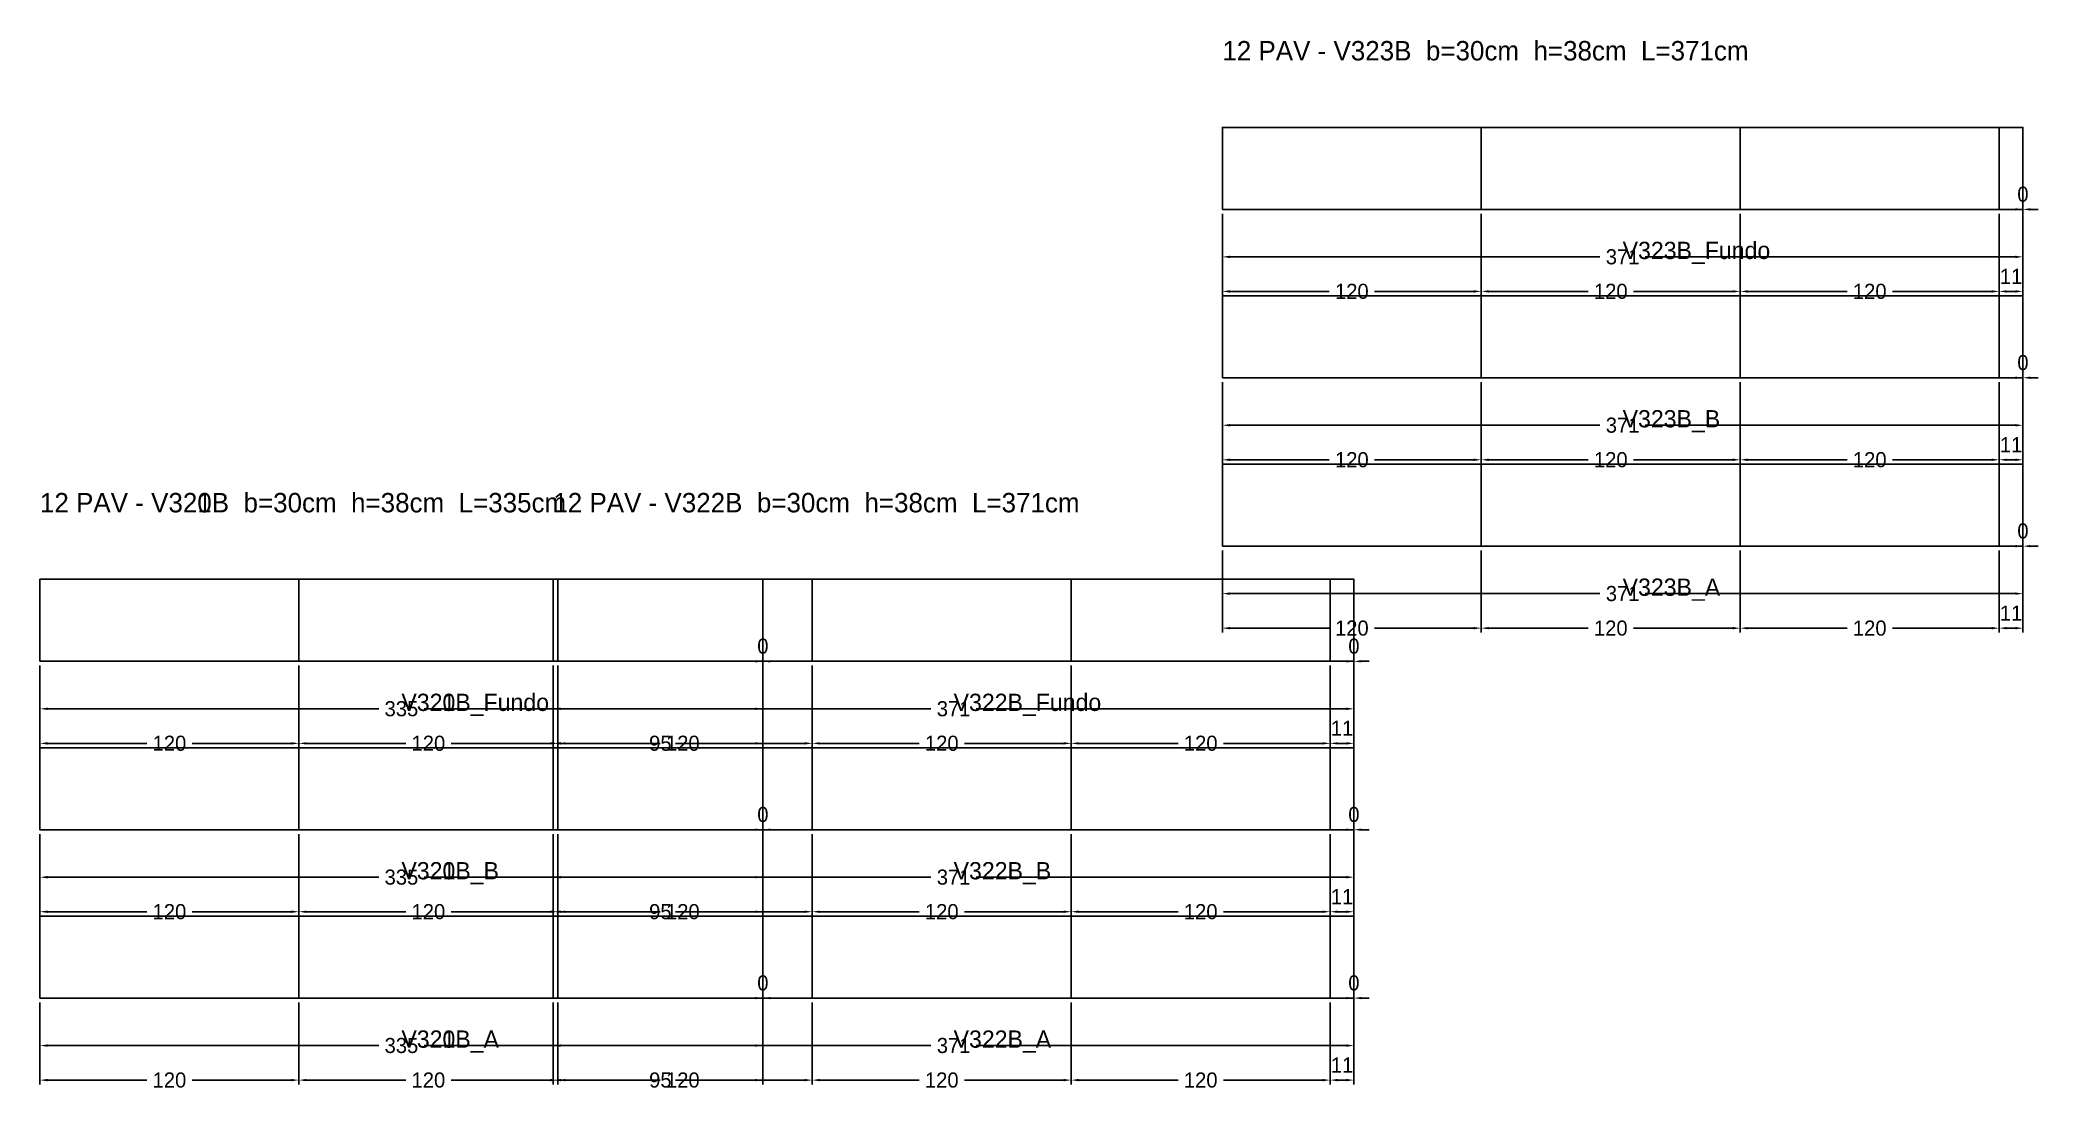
# Model space of a CAD drawing. Header units: metres. Extents: x 180 to 6304, y -11808 to -336.
# Drawn here: x 2466 to 3392, y -1563 to -1076 of the extents above; entities that cross this region are included whole.
import ezdxf

# ---------------------------------------------------------------- set-up
doc = ezdxf.new("R2010")
doc.units = ezdxf.units.M
doc.layers.add('COTA', color=3, linetype='Continuous')
doc.dimstyles.new('COTA_VIG', dxfattribs={"dimtxt": 7, "dimasz": 3.5, "dimexe": 2, "dimexo": 2, "dimgap": 1.5, "dimtad": 1, "dimdec": 1, "dimcen": 2.5, "dimclrd": 3, "dimclre": 3, "dimclrt": 3, "dimazin": 3, "dimtfac": 1, "dimtmove": 0, "dimatfit": 3})

msp = doc.modelspace()

# ---------------------------------------------------------------- texts
at = {"layer": 'NOMENCLATURA', "char_height": 9, "attachment_point": 1}
for s, insert in [('12 PAV - V323B  b=30cm  h=38cm  L=371cm', (3014.14, -1076.83)), ('12 PAV - V320B  b=30cm  h=38cm  L=335cm', (2466.21, -1286.19)), ('12 PAV - V321B  b=30cm  h=38cm  L=335cm', (2466.21, -1286.19)), ('12 PAV - V322B  b=30cm  h=38cm  L=371cm', (2704.11, -1286.19))]:
    msp.add_mtext(s, dxfattribs=dict(at, insert=insert))
at = {"layer": 'Texto Secao', "char_height": 8, "attachment_point": 1}
for s, insert in [('V323B_Fundo', (3199.64, -1169.83)), ('V323B_B', (3199.64, -1247.83)), ('V323B_A', (3199.64, -1325.83)), ('V320B_Fundo', (2633.71, -1379.19)), ('V321B_Fundo', (2633.71, -1379.19)), ('V322B_Fundo', (2889.61, -1379.19)), ('V320B_B', (2633.71, -1457.19)), ('V321B_B', (2633.71, -1457.19)), ('V322B_B', (2889.61, -1457.19)), ('V320B_A', (2633.71, -1535.19)), ('V321B_A', (2633.71, -1535.19)), ('V322B_A', (2889.61, -1535.19))]:
    msp.add_mtext(s, dxfattribs=dict(at, insert=insert))

# ---------------------------------------------------------------- blocks, each defined once
blk = doc.blocks.new('_CLOSEDFILLED')
at = {"color": 0, "linetype": 'BYBLOCK'}
blk.add_solid([(-1, 0.16), (0, 0), (-1, -0.16)], dxfattribs=at)
blk = doc.blocks.new('*D133')
at = {"color": 3}
for p, q in [((2466.21, -1522.19), (2466.21, -1544.19)), ((2801.21, -1522.19), (2801.21, -1544.19)), ((2469.71, -1542.19), (2623.21, -1542.19)), ((2644.21, -1542.19), (2797.71, -1542.19))]:
    blk.add_line(p, q, dxfattribs=at)
at = {"layer": 'Defpoints'}
for p in [(2466.21, -1520.19), (2801.21, -1520.19), (2466.21, -1542.19)]:
    blk.add_point(p, dxfattribs=at)
at = {"layer": 'COTA', "color": 3, "xscale": 3.5, "yscale": 3.5, "rotation": 180}
blk.add_blockref('_CLOSEDFILLED', (2466.21, -1542.19), dxfattribs=at)
at = {"layer": 'COTA', "color": 3, "xscale": 3.5, "yscale": 3.5}
blk.add_blockref('_CLOSEDFILLED', (2801.21, -1542.19), dxfattribs=at)
at = {"layer": 'COTA', "color": 3, "insert": (2633.71, -1542.19), "char_height": 7, "attachment_point": 5}
blk.add_mtext('335', dxfattribs=at)
blk = doc.blocks.new('*D134')
at = {"color": 3}
for p, q in [((2466.21, -1522.19), (2466.21, -1560.19)), ((2586.21, -1522.19), (2586.21, -1560.19)), ((2469.71, -1558.19), (2515.71, -1558.19)), ((2536.71, -1558.19), (2582.71, -1558.19))]:
    blk.add_line(p, q, dxfattribs=at)
at = {"layer": 'Defpoints'}
for p in [(2466.21, -1520.19), (2586.21, -1520.19), (2466.21, -1558.19)]:
    blk.add_point(p, dxfattribs=at)
at = {"layer": 'COTA', "color": 3, "xscale": 3.5, "yscale": 3.5, "rotation": 180}
blk.add_blockref('_CLOSEDFILLED', (2466.21, -1558.19), dxfattribs=at)
at = {"layer": 'COTA', "color": 3, "xscale": 3.5, "yscale": 3.5}
blk.add_blockref('_CLOSEDFILLED', (2586.21, -1558.19), dxfattribs=at)
at = {"layer": 'COTA', "color": 3, "insert": (2526.21, -1558.19), "char_height": 7, "attachment_point": 5}
blk.add_mtext('120', dxfattribs=at)
blk = doc.blocks.new('*D135')
at = {"color": 3}
for p, q in [((2586.21, -1522.19), (2586.21, -1560.19)), ((2706.21, -1522.19), (2706.21, -1560.19)), ((2589.71, -1558.19), (2635.71, -1558.19)), ((2656.71, -1558.19), (2702.71, -1558.19))]:
    blk.add_line(p, q, dxfattribs=at)
at = {"layer": 'Defpoints'}
for p in [(2586.21, -1520.19), (2706.21, -1520.19), (2586.21, -1558.19)]:
    blk.add_point(p, dxfattribs=at)
at = {"layer": 'COTA', "color": 3, "xscale": 3.5, "yscale": 3.5, "rotation": 180}
blk.add_blockref('_CLOSEDFILLED', (2586.21, -1558.19), dxfattribs=at)
at = {"layer": 'COTA', "color": 3, "xscale": 3.5, "yscale": 3.5}
blk.add_blockref('_CLOSEDFILLED', (2706.21, -1558.19), dxfattribs=at)
at = {"layer": 'COTA', "color": 3, "insert": (2646.21, -1558.19), "char_height": 7, "attachment_point": 5}
blk.add_mtext('120', dxfattribs=at)
blk = doc.blocks.new('*D136')
at = {"color": 3}
for p, q in [((2706.21, -1522.19), (2706.21, -1560.19)), ((2801.21, -1522.19), (2801.21, -1560.19)), ((2709.71, -1558.19), (2746.71, -1558.19)), ((2760.71, -1558.19), (2797.71, -1558.19))]:
    blk.add_line(p, q, dxfattribs=at)
at = {"layer": 'Defpoints'}
for p in [(2706.21, -1520.19), (2801.21, -1520.19), (2706.21, -1558.19)]:
    blk.add_point(p, dxfattribs=at)
at = {"layer": 'COTA', "color": 3, "xscale": 3.5, "yscale": 3.5, "rotation": 180}
blk.add_blockref('_CLOSEDFILLED', (2706.21, -1558.19), dxfattribs=at)
at = {"layer": 'COTA', "color": 3, "xscale": 3.5, "yscale": 3.5}
blk.add_blockref('_CLOSEDFILLED', (2801.21, -1558.19), dxfattribs=at)
at = {"layer": 'COTA', "color": 3, "insert": (2753.71, -1558.19), "char_height": 7, "attachment_point": 5}
blk.add_mtext('95', dxfattribs=at)
blk = doc.blocks.new('*D138')
at = {"color": 3}
for p, q in [((2466.21, -1444.19), (2466.21, -1466.19)), ((2801.21, -1444.19), (2801.21, -1466.19)), ((2469.71, -1464.19), (2623.21, -1464.19)), ((2644.21, -1464.19), (2797.71, -1464.19))]:
    blk.add_line(p, q, dxfattribs=at)
at = {"layer": 'Defpoints'}
for p in [(2466.21, -1442.19), (2801.21, -1442.19), (2466.21, -1464.19)]:
    blk.add_point(p, dxfattribs=at)
at = {"layer": 'COTA', "color": 3, "xscale": 3.5, "yscale": 3.5, "rotation": 180}
blk.add_blockref('_CLOSEDFILLED', (2466.21, -1464.19), dxfattribs=at)
at = {"layer": 'COTA', "color": 3, "xscale": 3.5, "yscale": 3.5}
blk.add_blockref('_CLOSEDFILLED', (2801.21, -1464.19), dxfattribs=at)
at = {"layer": 'COTA', "color": 3, "insert": (2633.71, -1464.19), "char_height": 7, "attachment_point": 5}
blk.add_mtext('335', dxfattribs=at)
blk = doc.blocks.new('*D139')
at = {"color": 3}
for p, q in [((2466.21, -1444.19), (2466.21, -1482.19)), ((2586.21, -1444.19), (2586.21, -1482.19)), ((2469.71, -1480.19), (2515.71, -1480.19)), ((2536.71, -1480.19), (2582.71, -1480.19))]:
    blk.add_line(p, q, dxfattribs=at)
at = {"layer": 'Defpoints'}
for p in [(2466.21, -1442.19), (2586.21, -1442.19), (2466.21, -1480.19)]:
    blk.add_point(p, dxfattribs=at)
at = {"layer": 'COTA', "color": 3, "xscale": 3.5, "yscale": 3.5, "rotation": 180}
blk.add_blockref('_CLOSEDFILLED', (2466.21, -1480.19), dxfattribs=at)
at = {"layer": 'COTA', "color": 3, "xscale": 3.5, "yscale": 3.5}
blk.add_blockref('_CLOSEDFILLED', (2586.21, -1480.19), dxfattribs=at)
at = {"layer": 'COTA', "color": 3, "insert": (2526.21, -1480.19), "char_height": 7, "attachment_point": 5}
blk.add_mtext('120', dxfattribs=at)
blk = doc.blocks.new('*D140')
at = {"color": 3}
for p, q in [((2586.21, -1444.19), (2586.21, -1482.19)), ((2706.21, -1444.19), (2706.21, -1482.19)), ((2589.71, -1480.19), (2635.71, -1480.19)), ((2656.71, -1480.19), (2702.71, -1480.19))]:
    blk.add_line(p, q, dxfattribs=at)
at = {"layer": 'Defpoints'}
for p in [(2586.21, -1442.19), (2706.21, -1442.19), (2586.21, -1480.19)]:
    blk.add_point(p, dxfattribs=at)
at = {"layer": 'COTA', "color": 3, "xscale": 3.5, "yscale": 3.5, "rotation": 180}
blk.add_blockref('_CLOSEDFILLED', (2586.21, -1480.19), dxfattribs=at)
at = {"layer": 'COTA', "color": 3, "xscale": 3.5, "yscale": 3.5}
blk.add_blockref('_CLOSEDFILLED', (2706.21, -1480.19), dxfattribs=at)
at = {"layer": 'COTA', "color": 3, "insert": (2646.21, -1480.19), "char_height": 7, "attachment_point": 5}
blk.add_mtext('120', dxfattribs=at)
blk = doc.blocks.new('*D141')
at = {"color": 3}
for p, q in [((2706.21, -1444.19), (2706.21, -1482.19)), ((2801.21, -1444.19), (2801.21, -1482.19)), ((2709.71, -1480.19), (2746.71, -1480.19)), ((2760.71, -1480.19), (2797.71, -1480.19))]:
    blk.add_line(p, q, dxfattribs=at)
at = {"layer": 'Defpoints'}
for p in [(2706.21, -1442.19), (2801.21, -1442.19), (2706.21, -1480.19)]:
    blk.add_point(p, dxfattribs=at)
at = {"layer": 'COTA', "color": 3, "xscale": 3.5, "yscale": 3.5, "rotation": 180}
blk.add_blockref('_CLOSEDFILLED', (2706.21, -1480.19), dxfattribs=at)
at = {"layer": 'COTA', "color": 3, "xscale": 3.5, "yscale": 3.5}
blk.add_blockref('_CLOSEDFILLED', (2801.21, -1480.19), dxfattribs=at)
at = {"layer": 'COTA', "color": 3, "insert": (2753.71, -1480.19), "char_height": 7, "attachment_point": 5}
blk.add_mtext('95', dxfattribs=at)
blk = doc.blocks.new('*D143')
at = {"color": 3}
for p, q in [((2466.21, -1366.19), (2466.21, -1388.19)), ((2801.21, -1366.19), (2801.21, -1388.19)), ((2469.71, -1386.19), (2623.21, -1386.19)), ((2644.21, -1386.19), (2797.71, -1386.19))]:
    blk.add_line(p, q, dxfattribs=at)
at = {"layer": 'Defpoints'}
for p in [(2466.21, -1364.19), (2801.21, -1364.19), (2466.21, -1386.19)]:
    blk.add_point(p, dxfattribs=at)
at = {"layer": 'COTA', "color": 3, "xscale": 3.5, "yscale": 3.5, "rotation": 180}
blk.add_blockref('_CLOSEDFILLED', (2466.21, -1386.19), dxfattribs=at)
at = {"layer": 'COTA', "color": 3, "xscale": 3.5, "yscale": 3.5}
blk.add_blockref('_CLOSEDFILLED', (2801.21, -1386.19), dxfattribs=at)
at = {"layer": 'COTA', "color": 3, "insert": (2633.71, -1386.19), "char_height": 7, "attachment_point": 5}
blk.add_mtext('335', dxfattribs=at)
blk = doc.blocks.new('*D144')
at = {"color": 3}
for p, q in [((2466.21, -1366.19), (2466.21, -1404.19)), ((2586.21, -1366.19), (2586.21, -1404.19)), ((2469.71, -1402.19), (2515.71, -1402.19)), ((2536.71, -1402.19), (2582.71, -1402.19))]:
    blk.add_line(p, q, dxfattribs=at)
at = {"layer": 'Defpoints'}
for p in [(2466.21, -1364.19), (2586.21, -1364.19), (2466.21, -1402.19)]:
    blk.add_point(p, dxfattribs=at)
at = {"layer": 'COTA', "color": 3, "xscale": 3.5, "yscale": 3.5, "rotation": 180}
blk.add_blockref('_CLOSEDFILLED', (2466.21, -1402.19), dxfattribs=at)
at = {"layer": 'COTA', "color": 3, "xscale": 3.5, "yscale": 3.5}
blk.add_blockref('_CLOSEDFILLED', (2586.21, -1402.19), dxfattribs=at)
at = {"layer": 'COTA', "color": 3, "insert": (2526.21, -1402.19), "char_height": 7, "attachment_point": 5}
blk.add_mtext('120', dxfattribs=at)
blk = doc.blocks.new('*D145')
at = {"color": 3}
for p, q in [((2586.21, -1366.19), (2586.21, -1404.19)), ((2706.21, -1366.19), (2706.21, -1404.19)), ((2589.71, -1402.19), (2635.71, -1402.19)), ((2656.71, -1402.19), (2702.71, -1402.19))]:
    blk.add_line(p, q, dxfattribs=at)
at = {"layer": 'Defpoints'}
for p in [(2586.21, -1364.19), (2706.21, -1364.19), (2586.21, -1402.19)]:
    blk.add_point(p, dxfattribs=at)
at = {"layer": 'COTA', "color": 3, "xscale": 3.5, "yscale": 3.5, "rotation": 180}
blk.add_blockref('_CLOSEDFILLED', (2586.21, -1402.19), dxfattribs=at)
at = {"layer": 'COTA', "color": 3, "xscale": 3.5, "yscale": 3.5}
blk.add_blockref('_CLOSEDFILLED', (2706.21, -1402.19), dxfattribs=at)
at = {"layer": 'COTA', "color": 3, "insert": (2646.21, -1402.19), "char_height": 7, "attachment_point": 5}
blk.add_mtext('120', dxfattribs=at)
blk = doc.blocks.new('*D146')
at = {"color": 3}
for p, q in [((2706.21, -1366.19), (2706.21, -1404.19)), ((2801.21, -1366.19), (2801.21, -1404.19)), ((2709.71, -1402.19), (2746.71, -1402.19)), ((2760.71, -1402.19), (2797.71, -1402.19))]:
    blk.add_line(p, q, dxfattribs=at)
at = {"layer": 'Defpoints'}
for p in [(2706.21, -1364.19), (2801.21, -1364.19), (2706.21, -1402.19)]:
    blk.add_point(p, dxfattribs=at)
at = {"layer": 'COTA', "color": 3, "xscale": 3.5, "yscale": 3.5, "rotation": 180}
blk.add_blockref('_CLOSEDFILLED', (2706.21, -1402.19), dxfattribs=at)
at = {"layer": 'COTA', "color": 3, "xscale": 3.5, "yscale": 3.5}
blk.add_blockref('_CLOSEDFILLED', (2801.21, -1402.19), dxfattribs=at)
at = {"layer": 'COTA', "color": 3, "insert": (2753.71, -1402.19), "char_height": 7, "attachment_point": 5}
blk.add_mtext('95', dxfattribs=at)
blk = doc.blocks.new('*D148')
at = {"color": 3}
for p, q in [((2466.21, -1522.19), (2466.21, -1544.19)), ((2801.21, -1522.19), (2801.21, -1544.19)), ((2469.71, -1542.19), (2623.21, -1542.19)), ((2644.21, -1542.19), (2797.71, -1542.19))]:
    blk.add_line(p, q, dxfattribs=at)
at = {"layer": 'Defpoints'}
for p in [(2466.21, -1520.19), (2801.21, -1520.19), (2466.21, -1542.19)]:
    blk.add_point(p, dxfattribs=at)
at = {"layer": 'COTA', "color": 3, "xscale": 3.5, "yscale": 3.5, "rotation": 180}
blk.add_blockref('_CLOSEDFILLED', (2466.21, -1542.19), dxfattribs=at)
at = {"layer": 'COTA', "color": 3, "xscale": 3.5, "yscale": 3.5}
blk.add_blockref('_CLOSEDFILLED', (2801.21, -1542.19), dxfattribs=at)
at = {"layer": 'COTA', "color": 3, "insert": (2633.71, -1542.19), "char_height": 7, "attachment_point": 5}
blk.add_mtext('335', dxfattribs=at)
blk = doc.blocks.new('*D149')
at = {"color": 3}
for p, q in [((2466.21, -1522.19), (2466.21, -1560.19)), ((2586.21, -1522.19), (2586.21, -1560.19)), ((2469.71, -1558.19), (2515.71, -1558.19)), ((2536.71, -1558.19), (2582.71, -1558.19))]:
    blk.add_line(p, q, dxfattribs=at)
at = {"layer": 'Defpoints'}
for p in [(2466.21, -1520.19), (2586.21, -1520.19), (2466.21, -1558.19)]:
    blk.add_point(p, dxfattribs=at)
at = {"layer": 'COTA', "color": 3, "xscale": 3.5, "yscale": 3.5, "rotation": 180}
blk.add_blockref('_CLOSEDFILLED', (2466.21, -1558.19), dxfattribs=at)
at = {"layer": 'COTA', "color": 3, "xscale": 3.5, "yscale": 3.5}
blk.add_blockref('_CLOSEDFILLED', (2586.21, -1558.19), dxfattribs=at)
at = {"layer": 'COTA', "color": 3, "insert": (2526.21, -1558.19), "char_height": 7, "attachment_point": 5}
blk.add_mtext('120', dxfattribs=at)
blk = doc.blocks.new('*D150')
at = {"color": 3}
for p, q in [((2586.21, -1522.19), (2586.21, -1560.19)), ((2706.21, -1522.19), (2706.21, -1560.19)), ((2589.71, -1558.19), (2635.71, -1558.19)), ((2656.71, -1558.19), (2702.71, -1558.19))]:
    blk.add_line(p, q, dxfattribs=at)
at = {"layer": 'Defpoints'}
for p in [(2586.21, -1520.19), (2706.21, -1520.19), (2586.21, -1558.19)]:
    blk.add_point(p, dxfattribs=at)
at = {"layer": 'COTA', "color": 3, "xscale": 3.5, "yscale": 3.5, "rotation": 180}
blk.add_blockref('_CLOSEDFILLED', (2586.21, -1558.19), dxfattribs=at)
at = {"layer": 'COTA', "color": 3, "xscale": 3.5, "yscale": 3.5}
blk.add_blockref('_CLOSEDFILLED', (2706.21, -1558.19), dxfattribs=at)
at = {"layer": 'COTA', "color": 3, "insert": (2646.21, -1558.19), "char_height": 7, "attachment_point": 5}
blk.add_mtext('120', dxfattribs=at)
blk = doc.blocks.new('*D151')
at = {"color": 3}
for p, q in [((2706.21, -1522.19), (2706.21, -1560.19)), ((2801.21, -1522.19), (2801.21, -1560.19)), ((2709.71, -1558.19), (2746.71, -1558.19)), ((2760.71, -1558.19), (2797.71, -1558.19))]:
    blk.add_line(p, q, dxfattribs=at)
at = {"layer": 'Defpoints'}
for p in [(2706.21, -1520.19), (2801.21, -1520.19), (2706.21, -1558.19)]:
    blk.add_point(p, dxfattribs=at)
at = {"layer": 'COTA', "color": 3, "xscale": 3.5, "yscale": 3.5, "rotation": 180}
blk.add_blockref('_CLOSEDFILLED', (2706.21, -1558.19), dxfattribs=at)
at = {"layer": 'COTA', "color": 3, "xscale": 3.5, "yscale": 3.5}
blk.add_blockref('_CLOSEDFILLED', (2801.21, -1558.19), dxfattribs=at)
at = {"layer": 'COTA', "color": 3, "insert": (2753.71, -1558.19), "char_height": 7, "attachment_point": 5}
blk.add_mtext('95', dxfattribs=at)
blk = doc.blocks.new('*D153')
at = {"color": 3}
for p, q in [((2466.21, -1444.19), (2466.21, -1466.19)), ((2801.21, -1444.19), (2801.21, -1466.19)), ((2469.71, -1464.19), (2623.21, -1464.19)), ((2644.21, -1464.19), (2797.71, -1464.19))]:
    blk.add_line(p, q, dxfattribs=at)
at = {"layer": 'Defpoints'}
for p in [(2466.21, -1442.19), (2801.21, -1442.19), (2466.21, -1464.19)]:
    blk.add_point(p, dxfattribs=at)
at = {"layer": 'COTA', "color": 3, "xscale": 3.5, "yscale": 3.5, "rotation": 180}
blk.add_blockref('_CLOSEDFILLED', (2466.21, -1464.19), dxfattribs=at)
at = {"layer": 'COTA', "color": 3, "xscale": 3.5, "yscale": 3.5}
blk.add_blockref('_CLOSEDFILLED', (2801.21, -1464.19), dxfattribs=at)
at = {"layer": 'COTA', "color": 3, "insert": (2633.71, -1464.19), "char_height": 7, "attachment_point": 5}
blk.add_mtext('335', dxfattribs=at)
blk = doc.blocks.new('*D154')
at = {"color": 3}
for p, q in [((2466.21, -1444.19), (2466.21, -1482.19)), ((2586.21, -1444.19), (2586.21, -1482.19)), ((2469.71, -1480.19), (2515.71, -1480.19)), ((2536.71, -1480.19), (2582.71, -1480.19))]:
    blk.add_line(p, q, dxfattribs=at)
at = {"layer": 'Defpoints'}
for p in [(2466.21, -1442.19), (2586.21, -1442.19), (2466.21, -1480.19)]:
    blk.add_point(p, dxfattribs=at)
at = {"layer": 'COTA', "color": 3, "xscale": 3.5, "yscale": 3.5, "rotation": 180}
blk.add_blockref('_CLOSEDFILLED', (2466.21, -1480.19), dxfattribs=at)
at = {"layer": 'COTA', "color": 3, "xscale": 3.5, "yscale": 3.5}
blk.add_blockref('_CLOSEDFILLED', (2586.21, -1480.19), dxfattribs=at)
at = {"layer": 'COTA', "color": 3, "insert": (2526.21, -1480.19), "char_height": 7, "attachment_point": 5}
blk.add_mtext('120', dxfattribs=at)
blk = doc.blocks.new('*D155')
at = {"color": 3}
for p, q in [((2586.21, -1444.19), (2586.21, -1482.19)), ((2706.21, -1444.19), (2706.21, -1482.19)), ((2589.71, -1480.19), (2635.71, -1480.19)), ((2656.71, -1480.19), (2702.71, -1480.19))]:
    blk.add_line(p, q, dxfattribs=at)
at = {"layer": 'Defpoints'}
for p in [(2586.21, -1442.19), (2706.21, -1442.19), (2586.21, -1480.19)]:
    blk.add_point(p, dxfattribs=at)
at = {"layer": 'COTA', "color": 3, "xscale": 3.5, "yscale": 3.5, "rotation": 180}
blk.add_blockref('_CLOSEDFILLED', (2586.21, -1480.19), dxfattribs=at)
at = {"layer": 'COTA', "color": 3, "xscale": 3.5, "yscale": 3.5}
blk.add_blockref('_CLOSEDFILLED', (2706.21, -1480.19), dxfattribs=at)
at = {"layer": 'COTA', "color": 3, "insert": (2646.21, -1480.19), "char_height": 7, "attachment_point": 5}
blk.add_mtext('120', dxfattribs=at)
blk = doc.blocks.new('*D156')
at = {"color": 3}
for p, q in [((2706.21, -1444.19), (2706.21, -1482.19)), ((2801.21, -1444.19), (2801.21, -1482.19)), ((2709.71, -1480.19), (2746.71, -1480.19)), ((2760.71, -1480.19), (2797.71, -1480.19))]:
    blk.add_line(p, q, dxfattribs=at)
at = {"layer": 'Defpoints'}
for p in [(2706.21, -1442.19), (2801.21, -1442.19), (2706.21, -1480.19)]:
    blk.add_point(p, dxfattribs=at)
at = {"layer": 'COTA', "color": 3, "xscale": 3.5, "yscale": 3.5, "rotation": 180}
blk.add_blockref('_CLOSEDFILLED', (2706.21, -1480.19), dxfattribs=at)
at = {"layer": 'COTA', "color": 3, "xscale": 3.5, "yscale": 3.5}
blk.add_blockref('_CLOSEDFILLED', (2801.21, -1480.19), dxfattribs=at)
at = {"layer": 'COTA', "color": 3, "insert": (2753.71, -1480.19), "char_height": 7, "attachment_point": 5}
blk.add_mtext('95', dxfattribs=at)
blk = doc.blocks.new('*D158')
at = {"color": 3}
for p, q in [((2466.21, -1366.19), (2466.21, -1388.19)), ((2801.21, -1366.19), (2801.21, -1388.19)), ((2469.71, -1386.19), (2623.21, -1386.19)), ((2644.21, -1386.19), (2797.71, -1386.19))]:
    blk.add_line(p, q, dxfattribs=at)
at = {"layer": 'Defpoints'}
for p in [(2466.21, -1364.19), (2801.21, -1364.19), (2466.21, -1386.19)]:
    blk.add_point(p, dxfattribs=at)
at = {"layer": 'COTA', "color": 3, "xscale": 3.5, "yscale": 3.5, "rotation": 180}
blk.add_blockref('_CLOSEDFILLED', (2466.21, -1386.19), dxfattribs=at)
at = {"layer": 'COTA', "color": 3, "xscale": 3.5, "yscale": 3.5}
blk.add_blockref('_CLOSEDFILLED', (2801.21, -1386.19), dxfattribs=at)
at = {"layer": 'COTA', "color": 3, "insert": (2633.71, -1386.19), "char_height": 7, "attachment_point": 5}
blk.add_mtext('335', dxfattribs=at)
blk = doc.blocks.new('*D159')
at = {"color": 3}
for p, q in [((2466.21, -1366.19), (2466.21, -1404.19)), ((2586.21, -1366.19), (2586.21, -1404.19)), ((2469.71, -1402.19), (2515.71, -1402.19)), ((2536.71, -1402.19), (2582.71, -1402.19))]:
    blk.add_line(p, q, dxfattribs=at)
at = {"layer": 'Defpoints'}
for p in [(2466.21, -1364.19), (2586.21, -1364.19), (2466.21, -1402.19)]:
    blk.add_point(p, dxfattribs=at)
at = {"layer": 'COTA', "color": 3, "xscale": 3.5, "yscale": 3.5, "rotation": 180}
blk.add_blockref('_CLOSEDFILLED', (2466.21, -1402.19), dxfattribs=at)
at = {"layer": 'COTA', "color": 3, "xscale": 3.5, "yscale": 3.5}
blk.add_blockref('_CLOSEDFILLED', (2586.21, -1402.19), dxfattribs=at)
at = {"layer": 'COTA', "color": 3, "insert": (2526.21, -1402.19), "char_height": 7, "attachment_point": 5}
blk.add_mtext('120', dxfattribs=at)
blk = doc.blocks.new('*D160')
at = {"color": 3}
for p, q in [((2586.21, -1366.19), (2586.21, -1404.19)), ((2706.21, -1366.19), (2706.21, -1404.19)), ((2589.71, -1402.19), (2635.71, -1402.19)), ((2656.71, -1402.19), (2702.71, -1402.19))]:
    blk.add_line(p, q, dxfattribs=at)
at = {"layer": 'Defpoints'}
for p in [(2586.21, -1364.19), (2706.21, -1364.19), (2586.21, -1402.19)]:
    blk.add_point(p, dxfattribs=at)
at = {"layer": 'COTA', "color": 3, "xscale": 3.5, "yscale": 3.5, "rotation": 180}
blk.add_blockref('_CLOSEDFILLED', (2586.21, -1402.19), dxfattribs=at)
at = {"layer": 'COTA', "color": 3, "xscale": 3.5, "yscale": 3.5}
blk.add_blockref('_CLOSEDFILLED', (2706.21, -1402.19), dxfattribs=at)
at = {"layer": 'COTA', "color": 3, "insert": (2646.21, -1402.19), "char_height": 7, "attachment_point": 5}
blk.add_mtext('120', dxfattribs=at)
blk = doc.blocks.new('*D161')
at = {"color": 3}
for p, q in [((2706.21, -1366.19), (2706.21, -1404.19)), ((2801.21, -1366.19), (2801.21, -1404.19)), ((2709.71, -1402.19), (2746.71, -1402.19)), ((2760.71, -1402.19), (2797.71, -1402.19))]:
    blk.add_line(p, q, dxfattribs=at)
at = {"layer": 'Defpoints'}
for p in [(2706.21, -1364.19), (2801.21, -1364.19), (2706.21, -1402.19)]:
    blk.add_point(p, dxfattribs=at)
at = {"layer": 'COTA', "color": 3, "xscale": 3.5, "yscale": 3.5, "rotation": 180}
blk.add_blockref('_CLOSEDFILLED', (2706.21, -1402.19), dxfattribs=at)
at = {"layer": 'COTA', "color": 3, "xscale": 3.5, "yscale": 3.5}
blk.add_blockref('_CLOSEDFILLED', (2801.21, -1402.19), dxfattribs=at)
at = {"layer": 'COTA', "color": 3, "insert": (2753.71, -1402.19), "char_height": 7, "attachment_point": 5}
blk.add_mtext('95', dxfattribs=at)
blk = doc.blocks.new('*D187')
at = {"color": 3}
for p, q in [((2704.11, -1522.19), (2704.11, -1544.19)), ((3075.11, -1522.19), (3075.11, -1544.19)), ((2707.61, -1542.19), (2879.11, -1542.19)), ((2900.11, -1542.19), (3071.61, -1542.19))]:
    blk.add_line(p, q, dxfattribs=at)
at = {"layer": 'Defpoints'}
for p in [(2704.11, -1520.19), (3075.11, -1520.19), (2704.11, -1542.19)]:
    blk.add_point(p, dxfattribs=at)
at = {"layer": 'COTA', "color": 3, "xscale": 3.5, "yscale": 3.5, "rotation": 180}
blk.add_blockref('_CLOSEDFILLED', (2704.11, -1542.19), dxfattribs=at)
at = {"layer": 'COTA', "color": 3, "xscale": 3.5, "yscale": 3.5}
blk.add_blockref('_CLOSEDFILLED', (3075.11, -1542.19), dxfattribs=at)
at = {"layer": 'COTA', "color": 3, "insert": (2889.61, -1542.19), "char_height": 7, "attachment_point": 5}
blk.add_mtext('371', dxfattribs=at)
blk = doc.blocks.new('*D188')
at = {"color": 3}
for p, q in [((2704.11, -1522.19), (2704.11, -1560.19)), ((2824.11, -1522.19), (2824.11, -1560.19)), ((2707.61, -1558.19), (2753.61, -1558.19)), ((2774.61, -1558.19), (2820.61, -1558.19))]:
    blk.add_line(p, q, dxfattribs=at)
at = {"layer": 'Defpoints'}
for p in [(2704.11, -1520.19), (2824.11, -1520.19), (2704.11, -1558.19)]:
    blk.add_point(p, dxfattribs=at)
at = {"layer": 'COTA', "color": 3, "xscale": 3.5, "yscale": 3.5, "rotation": 180}
blk.add_blockref('_CLOSEDFILLED', (2704.11, -1558.19), dxfattribs=at)
at = {"layer": 'COTA', "color": 3, "xscale": 3.5, "yscale": 3.5}
blk.add_blockref('_CLOSEDFILLED', (2824.11, -1558.19), dxfattribs=at)
at = {"layer": 'COTA', "color": 3, "insert": (2764.11, -1558.19), "char_height": 7, "attachment_point": 5}
blk.add_mtext('120', dxfattribs=at)
blk = doc.blocks.new('*D189')
at = {"color": 3}
for p, q in [((2824.11, -1522.19), (2824.11, -1560.19)), ((2944.11, -1522.19), (2944.11, -1560.19)), ((2827.61, -1558.19), (2873.61, -1558.19)), ((2894.61, -1558.19), (2940.61, -1558.19))]:
    blk.add_line(p, q, dxfattribs=at)
at = {"layer": 'Defpoints'}
for p in [(2824.11, -1520.19), (2944.11, -1520.19), (2824.11, -1558.19)]:
    blk.add_point(p, dxfattribs=at)
at = {"layer": 'COTA', "color": 3, "xscale": 3.5, "yscale": 3.5, "rotation": 180}
blk.add_blockref('_CLOSEDFILLED', (2824.11, -1558.19), dxfattribs=at)
at = {"layer": 'COTA', "color": 3, "xscale": 3.5, "yscale": 3.5}
blk.add_blockref('_CLOSEDFILLED', (2944.11, -1558.19), dxfattribs=at)
at = {"layer": 'COTA', "color": 3, "insert": (2884.11, -1558.19), "char_height": 7, "attachment_point": 5}
blk.add_mtext('120', dxfattribs=at)
blk = doc.blocks.new('*D190')
at = {"color": 3}
for p, q in [((2944.11, -1522.19), (2944.11, -1560.19)), ((3064.11, -1522.19), (3064.11, -1560.19)), ((2947.61, -1558.19), (2993.61, -1558.19)), ((3014.61, -1558.19), (3060.61, -1558.19))]:
    blk.add_line(p, q, dxfattribs=at)
at = {"layer": 'Defpoints'}
for p in [(2944.11, -1520.19), (3064.11, -1520.19), (2944.11, -1558.19)]:
    blk.add_point(p, dxfattribs=at)
at = {"layer": 'COTA', "color": 3, "xscale": 3.5, "yscale": 3.5, "rotation": 180}
blk.add_blockref('_CLOSEDFILLED', (2944.11, -1558.19), dxfattribs=at)
at = {"layer": 'COTA', "color": 3, "xscale": 3.5, "yscale": 3.5}
blk.add_blockref('_CLOSEDFILLED', (3064.11, -1558.19), dxfattribs=at)
at = {"layer": 'COTA', "color": 3, "insert": (3004.11, -1558.19), "char_height": 7, "attachment_point": 5}
blk.add_mtext('120', dxfattribs=at)
blk = doc.blocks.new('*D193')
at = {"color": 3}
for p, q in [((2704.11, -1444.19), (2704.11, -1466.19)), ((3075.11, -1444.19), (3075.11, -1466.19)), ((2707.61, -1464.19), (2879.11, -1464.19)), ((2900.11, -1464.19), (3071.61, -1464.19))]:
    blk.add_line(p, q, dxfattribs=at)
at = {"layer": 'Defpoints'}
for p in [(2704.11, -1442.19), (3075.11, -1442.19), (2704.11, -1464.19)]:
    blk.add_point(p, dxfattribs=at)
at = {"layer": 'COTA', "color": 3, "xscale": 3.5, "yscale": 3.5, "rotation": 180}
blk.add_blockref('_CLOSEDFILLED', (2704.11, -1464.19), dxfattribs=at)
at = {"layer": 'COTA', "color": 3, "xscale": 3.5, "yscale": 3.5}
blk.add_blockref('_CLOSEDFILLED', (3075.11, -1464.19), dxfattribs=at)
at = {"layer": 'COTA', "color": 3, "insert": (2889.61, -1464.19), "char_height": 7, "attachment_point": 5}
blk.add_mtext('371', dxfattribs=at)
blk = doc.blocks.new('*D194')
at = {"color": 3}
for p, q in [((2704.11, -1444.19), (2704.11, -1482.19)), ((2824.11, -1444.19), (2824.11, -1482.19)), ((2707.61, -1480.19), (2753.61, -1480.19)), ((2774.61, -1480.19), (2820.61, -1480.19))]:
    blk.add_line(p, q, dxfattribs=at)
at = {"layer": 'Defpoints'}
for p in [(2704.11, -1442.19), (2824.11, -1442.19), (2704.11, -1480.19)]:
    blk.add_point(p, dxfattribs=at)
at = {"layer": 'COTA', "color": 3, "xscale": 3.5, "yscale": 3.5, "rotation": 180}
blk.add_blockref('_CLOSEDFILLED', (2704.11, -1480.19), dxfattribs=at)
at = {"layer": 'COTA', "color": 3, "xscale": 3.5, "yscale": 3.5}
blk.add_blockref('_CLOSEDFILLED', (2824.11, -1480.19), dxfattribs=at)
at = {"layer": 'COTA', "color": 3, "insert": (2764.11, -1480.19), "char_height": 7, "attachment_point": 5}
blk.add_mtext('120', dxfattribs=at)
blk = doc.blocks.new('*D195')
at = {"color": 3}
for p, q in [((2824.11, -1444.19), (2824.11, -1482.19)), ((2944.11, -1444.19), (2944.11, -1482.19)), ((2827.61, -1480.19), (2873.61, -1480.19)), ((2894.61, -1480.19), (2940.61, -1480.19))]:
    blk.add_line(p, q, dxfattribs=at)
at = {"layer": 'Defpoints'}
for p in [(2824.11, -1442.19), (2944.11, -1442.19), (2824.11, -1480.19)]:
    blk.add_point(p, dxfattribs=at)
at = {"layer": 'COTA', "color": 3, "xscale": 3.5, "yscale": 3.5, "rotation": 180}
blk.add_blockref('_CLOSEDFILLED', (2824.11, -1480.19), dxfattribs=at)
at = {"layer": 'COTA', "color": 3, "xscale": 3.5, "yscale": 3.5}
blk.add_blockref('_CLOSEDFILLED', (2944.11, -1480.19), dxfattribs=at)
at = {"layer": 'COTA', "color": 3, "insert": (2884.11, -1480.19), "char_height": 7, "attachment_point": 5}
blk.add_mtext('120', dxfattribs=at)
blk = doc.blocks.new('*D196')
at = {"color": 3}
for p, q in [((2944.11, -1444.19), (2944.11, -1482.19)), ((3064.11, -1444.19), (3064.11, -1482.19)), ((2947.61, -1480.19), (2993.61, -1480.19)), ((3014.61, -1480.19), (3060.61, -1480.19))]:
    blk.add_line(p, q, dxfattribs=at)
at = {"layer": 'Defpoints'}
for p in [(2944.11, -1442.19), (3064.11, -1442.19), (2944.11, -1480.19)]:
    blk.add_point(p, dxfattribs=at)
at = {"layer": 'COTA', "color": 3, "xscale": 3.5, "yscale": 3.5, "rotation": 180}
blk.add_blockref('_CLOSEDFILLED', (2944.11, -1480.19), dxfattribs=at)
at = {"layer": 'COTA', "color": 3, "xscale": 3.5, "yscale": 3.5}
blk.add_blockref('_CLOSEDFILLED', (3064.11, -1480.19), dxfattribs=at)
at = {"layer": 'COTA', "color": 3, "insert": (3004.11, -1480.19), "char_height": 7, "attachment_point": 5}
blk.add_mtext('120', dxfattribs=at)
blk = doc.blocks.new('*D199')
at = {"color": 3}
for p, q in [((2704.11, -1366.19), (2704.11, -1388.19)), ((3075.11, -1366.19), (3075.11, -1388.19)), ((2707.61, -1386.19), (2879.11, -1386.19)), ((2900.11, -1386.19), (3071.61, -1386.19))]:
    blk.add_line(p, q, dxfattribs=at)
at = {"layer": 'Defpoints'}
for p in [(2704.11, -1364.19), (3075.11, -1364.19), (2704.11, -1386.19)]:
    blk.add_point(p, dxfattribs=at)
at = {"layer": 'COTA', "color": 3, "xscale": 3.5, "yscale": 3.5, "rotation": 180}
blk.add_blockref('_CLOSEDFILLED', (2704.11, -1386.19), dxfattribs=at)
at = {"layer": 'COTA', "color": 3, "xscale": 3.5, "yscale": 3.5}
blk.add_blockref('_CLOSEDFILLED', (3075.11, -1386.19), dxfattribs=at)
at = {"layer": 'COTA', "color": 3, "insert": (2889.61, -1386.19), "char_height": 7, "attachment_point": 5}
blk.add_mtext('371', dxfattribs=at)
blk = doc.blocks.new('*D200')
at = {"color": 3}
for p, q in [((2704.11, -1366.19), (2704.11, -1404.19)), ((2824.11, -1366.19), (2824.11, -1404.19)), ((2707.61, -1402.19), (2753.61, -1402.19)), ((2774.61, -1402.19), (2820.61, -1402.19))]:
    blk.add_line(p, q, dxfattribs=at)
at = {"layer": 'Defpoints'}
for p in [(2704.11, -1364.19), (2824.11, -1364.19), (2704.11, -1402.19)]:
    blk.add_point(p, dxfattribs=at)
at = {"layer": 'COTA', "color": 3, "xscale": 3.5, "yscale": 3.5, "rotation": 180}
blk.add_blockref('_CLOSEDFILLED', (2704.11, -1402.19), dxfattribs=at)
at = {"layer": 'COTA', "color": 3, "xscale": 3.5, "yscale": 3.5}
blk.add_blockref('_CLOSEDFILLED', (2824.11, -1402.19), dxfattribs=at)
at = {"layer": 'COTA', "color": 3, "insert": (2764.11, -1402.19), "char_height": 7, "attachment_point": 5}
blk.add_mtext('120', dxfattribs=at)
blk = doc.blocks.new('*D201')
at = {"color": 3}
for p, q in [((2824.11, -1366.19), (2824.11, -1404.19)), ((2944.11, -1366.19), (2944.11, -1404.19)), ((2827.61, -1402.19), (2873.61, -1402.19)), ((2894.61, -1402.19), (2940.61, -1402.19))]:
    blk.add_line(p, q, dxfattribs=at)
at = {"layer": 'Defpoints'}
for p in [(2824.11, -1364.19), (2944.11, -1364.19), (2824.11, -1402.19)]:
    blk.add_point(p, dxfattribs=at)
at = {"layer": 'COTA', "color": 3, "xscale": 3.5, "yscale": 3.5, "rotation": 180}
blk.add_blockref('_CLOSEDFILLED', (2824.11, -1402.19), dxfattribs=at)
at = {"layer": 'COTA', "color": 3, "xscale": 3.5, "yscale": 3.5}
blk.add_blockref('_CLOSEDFILLED', (2944.11, -1402.19), dxfattribs=at)
at = {"layer": 'COTA', "color": 3, "insert": (2884.11, -1402.19), "char_height": 7, "attachment_point": 5}
blk.add_mtext('120', dxfattribs=at)
blk = doc.blocks.new('*D202')
at = {"color": 3}
for p, q in [((2944.11, -1366.19), (2944.11, -1404.19)), ((3064.11, -1366.19), (3064.11, -1404.19)), ((2947.61, -1402.19), (2993.61, -1402.19)), ((3014.61, -1402.19), (3060.61, -1402.19))]:
    blk.add_line(p, q, dxfattribs=at)
at = {"layer": 'Defpoints'}
for p in [(2944.11, -1364.19), (3064.11, -1364.19), (2944.11, -1402.19)]:
    blk.add_point(p, dxfattribs=at)
at = {"layer": 'COTA', "color": 3, "xscale": 3.5, "yscale": 3.5, "rotation": 180}
blk.add_blockref('_CLOSEDFILLED', (2944.11, -1402.19), dxfattribs=at)
at = {"layer": 'COTA', "color": 3, "xscale": 3.5, "yscale": 3.5}
blk.add_blockref('_CLOSEDFILLED', (3064.11, -1402.19), dxfattribs=at)
at = {"layer": 'COTA', "color": 3, "insert": (3004.11, -1402.19), "char_height": 7, "attachment_point": 5}
blk.add_mtext('120', dxfattribs=at)
blk = doc.blocks.new('*D229')
at = {"color": 3}
for p, q in [((3014.14, -1312.83), (3014.14, -1334.83)), ((3385.14, -1312.83), (3385.14, -1334.83)), ((3017.64, -1332.83), (3189.14, -1332.83)), ((3210.14, -1332.83), (3381.64, -1332.83))]:
    blk.add_line(p, q, dxfattribs=at)
at = {"layer": 'Defpoints'}
for p in [(3014.14, -1310.83), (3385.14, -1310.83), (3014.14, -1332.83)]:
    blk.add_point(p, dxfattribs=at)
at = {"layer": 'COTA', "color": 3, "xscale": 3.5, "yscale": 3.5, "rotation": 180}
blk.add_blockref('_CLOSEDFILLED', (3014.14, -1332.83), dxfattribs=at)
at = {"layer": 'COTA', "color": 3, "xscale": 3.5, "yscale": 3.5}
blk.add_blockref('_CLOSEDFILLED', (3385.14, -1332.83), dxfattribs=at)
at = {"layer": 'COTA', "color": 3, "insert": (3199.64, -1332.83), "char_height": 7, "attachment_point": 5}
blk.add_mtext('371', dxfattribs=at)
blk = doc.blocks.new('*D230')
at = {"color": 3}
for p, q in [((3014.14, -1312.83), (3014.14, -1350.83)), ((3134.14, -1312.83), (3134.14, -1350.83)), ((3017.64, -1348.83), (3063.64, -1348.83)), ((3084.64, -1348.83), (3130.64, -1348.83))]:
    blk.add_line(p, q, dxfattribs=at)
at = {"layer": 'Defpoints'}
for p in [(3014.14, -1310.83), (3134.14, -1310.83), (3014.14, -1348.83)]:
    blk.add_point(p, dxfattribs=at)
at = {"layer": 'COTA', "color": 3, "xscale": 3.5, "yscale": 3.5, "rotation": 180}
blk.add_blockref('_CLOSEDFILLED', (3014.14, -1348.83), dxfattribs=at)
at = {"layer": 'COTA', "color": 3, "xscale": 3.5, "yscale": 3.5}
blk.add_blockref('_CLOSEDFILLED', (3134.14, -1348.83), dxfattribs=at)
at = {"layer": 'COTA', "color": 3, "insert": (3074.14, -1348.83), "char_height": 7, "attachment_point": 5}
blk.add_mtext('120', dxfattribs=at)
blk = doc.blocks.new('*D231')
at = {"color": 3}
for p, q in [((3134.14, -1312.83), (3134.14, -1350.83)), ((3254.14, -1312.83), (3254.14, -1350.83)), ((3137.64, -1348.83), (3183.64, -1348.83)), ((3204.64, -1348.83), (3250.64, -1348.83))]:
    blk.add_line(p, q, dxfattribs=at)
at = {"layer": 'Defpoints'}
for p in [(3134.14, -1310.83), (3254.14, -1310.83), (3134.14, -1348.83)]:
    blk.add_point(p, dxfattribs=at)
at = {"layer": 'COTA', "color": 3, "xscale": 3.5, "yscale": 3.5, "rotation": 180}
blk.add_blockref('_CLOSEDFILLED', (3134.14, -1348.83), dxfattribs=at)
at = {"layer": 'COTA', "color": 3, "xscale": 3.5, "yscale": 3.5}
blk.add_blockref('_CLOSEDFILLED', (3254.14, -1348.83), dxfattribs=at)
at = {"layer": 'COTA', "color": 3, "insert": (3194.14, -1348.83), "char_height": 7, "attachment_point": 5}
blk.add_mtext('120', dxfattribs=at)
blk = doc.blocks.new('*D232')
at = {"color": 3}
for p, q in [((3254.14, -1312.83), (3254.14, -1350.83)), ((3374.14, -1312.83), (3374.14, -1350.83)), ((3257.64, -1348.83), (3303.64, -1348.83)), ((3324.64, -1348.83), (3370.64, -1348.83))]:
    blk.add_line(p, q, dxfattribs=at)
at = {"layer": 'Defpoints'}
for p in [(3254.14, -1310.83), (3374.14, -1310.83), (3254.14, -1348.83)]:
    blk.add_point(p, dxfattribs=at)
at = {"layer": 'COTA', "color": 3, "xscale": 3.5, "yscale": 3.5, "rotation": 180}
blk.add_blockref('_CLOSEDFILLED', (3254.14, -1348.83), dxfattribs=at)
at = {"layer": 'COTA', "color": 3, "xscale": 3.5, "yscale": 3.5}
blk.add_blockref('_CLOSEDFILLED', (3374.14, -1348.83), dxfattribs=at)
at = {"layer": 'COTA', "color": 3, "insert": (3314.14, -1348.83), "char_height": 7, "attachment_point": 5}
blk.add_mtext('120', dxfattribs=at)
blk = doc.blocks.new('*D235')
at = {"color": 3}
for p, q in [((3014.14, -1234.83), (3014.14, -1256.83)), ((3385.14, -1234.83), (3385.14, -1256.83)), ((3017.64, -1254.83), (3189.14, -1254.83)), ((3210.14, -1254.83), (3381.64, -1254.83))]:
    blk.add_line(p, q, dxfattribs=at)
at = {"layer": 'Defpoints'}
for p in [(3014.14, -1232.83), (3385.14, -1232.83), (3014.14, -1254.83)]:
    blk.add_point(p, dxfattribs=at)
at = {"layer": 'COTA', "color": 3, "xscale": 3.5, "yscale": 3.5, "rotation": 180}
blk.add_blockref('_CLOSEDFILLED', (3014.14, -1254.83), dxfattribs=at)
at = {"layer": 'COTA', "color": 3, "xscale": 3.5, "yscale": 3.5}
blk.add_blockref('_CLOSEDFILLED', (3385.14, -1254.83), dxfattribs=at)
at = {"layer": 'COTA', "color": 3, "insert": (3199.64, -1254.83), "char_height": 7, "attachment_point": 5}
blk.add_mtext('371', dxfattribs=at)
blk = doc.blocks.new('*D236')
at = {"color": 3}
for p, q in [((3014.14, -1234.83), (3014.14, -1272.83)), ((3134.14, -1234.83), (3134.14, -1272.83)), ((3017.64, -1270.83), (3063.64, -1270.83)), ((3084.64, -1270.83), (3130.64, -1270.83))]:
    blk.add_line(p, q, dxfattribs=at)
at = {"layer": 'Defpoints'}
for p in [(3014.14, -1232.83), (3134.14, -1232.83), (3014.14, -1270.83)]:
    blk.add_point(p, dxfattribs=at)
at = {"layer": 'COTA', "color": 3, "xscale": 3.5, "yscale": 3.5, "rotation": 180}
blk.add_blockref('_CLOSEDFILLED', (3014.14, -1270.83), dxfattribs=at)
at = {"layer": 'COTA', "color": 3, "xscale": 3.5, "yscale": 3.5}
blk.add_blockref('_CLOSEDFILLED', (3134.14, -1270.83), dxfattribs=at)
at = {"layer": 'COTA', "color": 3, "insert": (3074.14, -1270.83), "char_height": 7, "attachment_point": 5}
blk.add_mtext('120', dxfattribs=at)
blk = doc.blocks.new('*D237')
at = {"color": 3}
for p, q in [((3134.14, -1234.83), (3134.14, -1272.83)), ((3254.14, -1234.83), (3254.14, -1272.83)), ((3137.64, -1270.83), (3183.64, -1270.83)), ((3204.64, -1270.83), (3250.64, -1270.83))]:
    blk.add_line(p, q, dxfattribs=at)
at = {"layer": 'Defpoints'}
for p in [(3134.14, -1232.83), (3254.14, -1232.83), (3134.14, -1270.83)]:
    blk.add_point(p, dxfattribs=at)
at = {"layer": 'COTA', "color": 3, "xscale": 3.5, "yscale": 3.5, "rotation": 180}
blk.add_blockref('_CLOSEDFILLED', (3134.14, -1270.83), dxfattribs=at)
at = {"layer": 'COTA', "color": 3, "xscale": 3.5, "yscale": 3.5}
blk.add_blockref('_CLOSEDFILLED', (3254.14, -1270.83), dxfattribs=at)
at = {"layer": 'COTA', "color": 3, "insert": (3194.14, -1270.83), "char_height": 7, "attachment_point": 5}
blk.add_mtext('120', dxfattribs=at)
blk = doc.blocks.new('*D238')
at = {"color": 3}
for p, q in [((3254.14, -1234.83), (3254.14, -1272.83)), ((3374.14, -1234.83), (3374.14, -1272.83)), ((3257.64, -1270.83), (3303.64, -1270.83)), ((3324.64, -1270.83), (3370.64, -1270.83))]:
    blk.add_line(p, q, dxfattribs=at)
at = {"layer": 'Defpoints'}
for p in [(3254.14, -1232.83), (3374.14, -1232.83), (3254.14, -1270.83)]:
    blk.add_point(p, dxfattribs=at)
at = {"layer": 'COTA', "color": 3, "xscale": 3.5, "yscale": 3.5, "rotation": 180}
blk.add_blockref('_CLOSEDFILLED', (3254.14, -1270.83), dxfattribs=at)
at = {"layer": 'COTA', "color": 3, "xscale": 3.5, "yscale": 3.5}
blk.add_blockref('_CLOSEDFILLED', (3374.14, -1270.83), dxfattribs=at)
at = {"layer": 'COTA', "color": 3, "insert": (3314.14, -1270.83), "char_height": 7, "attachment_point": 5}
blk.add_mtext('120', dxfattribs=at)
blk = doc.blocks.new('*D241')
at = {"color": 3}
for p, q in [((3014.14, -1156.83), (3014.14, -1178.83)), ((3385.14, -1156.83), (3385.14, -1178.83)), ((3017.64, -1176.83), (3189.14, -1176.83)), ((3210.14, -1176.83), (3381.64, -1176.83))]:
    blk.add_line(p, q, dxfattribs=at)
at = {"layer": 'Defpoints'}
for p in [(3014.14, -1154.83), (3385.14, -1154.83), (3014.14, -1176.83)]:
    blk.add_point(p, dxfattribs=at)
at = {"layer": 'COTA', "color": 3, "xscale": 3.5, "yscale": 3.5, "rotation": 180}
blk.add_blockref('_CLOSEDFILLED', (3014.14, -1176.83), dxfattribs=at)
at = {"layer": 'COTA', "color": 3, "xscale": 3.5, "yscale": 3.5}
blk.add_blockref('_CLOSEDFILLED', (3385.14, -1176.83), dxfattribs=at)
at = {"layer": 'COTA', "color": 3, "insert": (3199.64, -1176.83), "char_height": 7, "attachment_point": 5}
blk.add_mtext('371', dxfattribs=at)
blk = doc.blocks.new('*D242')
at = {"color": 3}
for p, q in [((3014.14, -1156.83), (3014.14, -1194.83)), ((3134.14, -1156.83), (3134.14, -1194.83)), ((3017.64, -1192.83), (3063.64, -1192.83)), ((3084.64, -1192.83), (3130.64, -1192.83))]:
    blk.add_line(p, q, dxfattribs=at)
at = {"layer": 'Defpoints'}
for p in [(3014.14, -1154.83), (3134.14, -1154.83), (3014.14, -1192.83)]:
    blk.add_point(p, dxfattribs=at)
at = {"layer": 'COTA', "color": 3, "xscale": 3.5, "yscale": 3.5, "rotation": 180}
blk.add_blockref('_CLOSEDFILLED', (3014.14, -1192.83), dxfattribs=at)
at = {"layer": 'COTA', "color": 3, "xscale": 3.5, "yscale": 3.5}
blk.add_blockref('_CLOSEDFILLED', (3134.14, -1192.83), dxfattribs=at)
at = {"layer": 'COTA', "color": 3, "insert": (3074.14, -1192.83), "char_height": 7, "attachment_point": 5}
blk.add_mtext('120', dxfattribs=at)
blk = doc.blocks.new('*D243')
at = {"color": 3}
for p, q in [((3134.14, -1156.83), (3134.14, -1194.83)), ((3254.14, -1156.83), (3254.14, -1194.83)), ((3137.64, -1192.83), (3183.64, -1192.83)), ((3204.64, -1192.83), (3250.64, -1192.83))]:
    blk.add_line(p, q, dxfattribs=at)
at = {"layer": 'Defpoints'}
for p in [(3134.14, -1154.83), (3254.14, -1154.83), (3134.14, -1192.83)]:
    blk.add_point(p, dxfattribs=at)
at = {"layer": 'COTA', "color": 3, "xscale": 3.5, "yscale": 3.5, "rotation": 180}
blk.add_blockref('_CLOSEDFILLED', (3134.14, -1192.83), dxfattribs=at)
at = {"layer": 'COTA', "color": 3, "xscale": 3.5, "yscale": 3.5}
blk.add_blockref('_CLOSEDFILLED', (3254.14, -1192.83), dxfattribs=at)
at = {"layer": 'COTA', "color": 3, "insert": (3194.14, -1192.83), "char_height": 7, "attachment_point": 5}
blk.add_mtext('120', dxfattribs=at)
blk = doc.blocks.new('*D244')
at = {"color": 3}
for p, q in [((3254.14, -1156.83), (3254.14, -1194.83)), ((3374.14, -1156.83), (3374.14, -1194.83)), ((3257.64, -1192.83), (3303.64, -1192.83)), ((3324.64, -1192.83), (3370.64, -1192.83))]:
    blk.add_line(p, q, dxfattribs=at)
at = {"layer": 'Defpoints'}
for p in [(3254.14, -1154.83), (3374.14, -1154.83), (3254.14, -1192.83)]:
    blk.add_point(p, dxfattribs=at)
at = {"layer": 'COTA', "color": 3, "xscale": 3.5, "yscale": 3.5, "rotation": 180}
blk.add_blockref('_CLOSEDFILLED', (3254.14, -1192.83), dxfattribs=at)
at = {"layer": 'COTA', "color": 3, "xscale": 3.5, "yscale": 3.5}
blk.add_blockref('_CLOSEDFILLED', (3374.14, -1192.83), dxfattribs=at)
at = {"layer": 'COTA', "color": 3, "insert": (3314.14, -1192.83), "char_height": 7, "attachment_point": 5}
blk.add_mtext('120', dxfattribs=at)

# ---------------------------------------------------------------- dimensions: what is measured, and where the dimension line sits
at = {"layer": 'COTA'}
for base, p1, p2 in [((3385.14, -1154.83), (3385.14, -1154.83), (3385.14, -1116.83)), ((3374.14, -1192.83), (3374.14, -1154.83), (3385.14, -1154.83)), ((3385.14, -1232.83), (3385.14, -1232.83), (3385.14, -1194.83)), ((3374.14, -1270.83), (3374.14, -1232.83), (3385.14, -1232.83)), ((3385.14, -1310.83), (3385.14, -1310.83), (3385.14, -1272.83)), ((3374.14, -1348.83), (3374.14, -1310.83), (3385.14, -1310.83)), ((2801.21, -1364.19), (2801.21, -1364.19), (2801.21, -1326.19)), ((2801.21, -1364.19), (2801.21, -1364.19), (2801.21, -1326.19)), ((3075.11, -1364.19), (3075.11, -1364.19), (3075.11, -1326.19)), ((3064.11, -1402.19), (3064.11, -1364.19), (3075.11, -1364.19)), ((2801.21, -1442.19), (2801.21, -1442.19), (2801.21, -1404.19)), ((2801.21, -1442.19), (2801.21, -1442.19), (2801.21, -1404.19)), ((3075.11, -1442.19), (3075.11, -1442.19), (3075.11, -1404.19)), ((3064.11, -1480.19), (3064.11, -1442.19), (3075.11, -1442.19)), ((2801.21, -1520.19), (2801.21, -1520.19), (2801.21, -1482.19)), ((2801.21, -1520.19), (2801.21, -1520.19), (2801.21, -1482.19)), ((3075.11, -1520.19), (3075.11, -1520.19), (3075.11, -1482.19)), ((3064.11, -1558.19), (3064.11, -1520.19), (3075.11, -1520.19))]:
    msp.add_linear_dim(base=base, p1=p1, p2=p2, dimstyle='COTA_VIG', dxfattribs=at).render()
for base, p1, p2, picture, middle in [((3014.14, -1176.83), (3014.14, -1154.83), (3385.14, -1154.83), '*D241', (3199.64, -1176.83)), ((3014.14, -1192.83), (3014.14, -1154.83), (3134.14, -1154.83), '*D242', (3074.14, -1192.83)), ((3134.14, -1192.83), (3134.14, -1154.83), (3254.14, -1154.83), '*D243', (3194.14, -1192.83)), ((3254.14, -1192.83), (3254.14, -1154.83), (3374.14, -1154.83), '*D244', (3314.14, -1192.83)), ((3014.14, -1254.83), (3014.14, -1232.83), (3385.14, -1232.83), '*D235', (3199.64, -1254.83)), ((3014.14, -1270.83), (3014.14, -1232.83), (3134.14, -1232.83), '*D236', (3074.14, -1270.83)), ((3134.14, -1270.83), (3134.14, -1232.83), (3254.14, -1232.83), '*D237', (3194.14, -1270.83)), ((3254.14, -1270.83), (3254.14, -1232.83), (3374.14, -1232.83), '*D238', (3314.14, -1270.83)), ((3014.14, -1332.83), (3014.14, -1310.83), (3385.14, -1310.83), '*D229', (3199.64, -1332.83)), ((3014.14, -1348.83), (3014.14, -1310.83), (3134.14, -1310.83), '*D230', (3074.14, -1348.83)), ((3134.14, -1348.83), (3134.14, -1310.83), (3254.14, -1310.83), '*D231', (3194.14, -1348.83)), ((3254.14, -1348.83), (3254.14, -1310.83), (3374.14, -1310.83), '*D232', (3314.14, -1348.83)), ((2466.21, -1386.19), (2466.21, -1364.19), (2801.21, -1364.19), '*D143', (2633.71, -1386.19)), ((2466.21, -1402.19), (2466.21, -1364.19), (2586.21, -1364.19), '*D144', (2526.21, -1402.19)), ((2466.21, -1386.19), (2466.21, -1364.19), (2801.21, -1364.19), '*D158', (2633.71, -1386.19)), ((2466.21, -1402.19), (2466.21, -1364.19), (2586.21, -1364.19), '*D159', (2526.21, -1402.19)), ((2586.21, -1402.19), (2586.21, -1364.19), (2706.21, -1364.19), '*D145', (2646.21, -1402.19)), ((2586.21, -1402.19), (2586.21, -1364.19), (2706.21, -1364.19), '*D160', (2646.21, -1402.19)), ((2704.11, -1386.19), (2704.11, -1364.19), (3075.11, -1364.19), '*D199', (2889.61, -1386.19)), ((2704.11, -1402.19), (2704.11, -1364.19), (2824.11, -1364.19), '*D200', (2764.11, -1402.19)), ((2706.21, -1402.19), (2706.21, -1364.19), (2801.21, -1364.19), '*D146', (2753.71, -1402.19)), ((2706.21, -1402.19), (2706.21, -1364.19), (2801.21, -1364.19), '*D161', (2753.71, -1402.19)), ((2824.11, -1402.19), (2824.11, -1364.19), (2944.11, -1364.19), '*D201', (2884.11, -1402.19)), ((2944.11, -1402.19), (2944.11, -1364.19), (3064.11, -1364.19), '*D202', (3004.11, -1402.19)), ((2466.21, -1464.19), (2466.21, -1442.19), (2801.21, -1442.19), '*D138', (2633.71, -1464.19)), ((2466.21, -1480.19), (2466.21, -1442.19), (2586.21, -1442.19), '*D139', (2526.21, -1480.19)), ((2466.21, -1464.19), (2466.21, -1442.19), (2801.21, -1442.19), '*D153', (2633.71, -1464.19)), ((2466.21, -1480.19), (2466.21, -1442.19), (2586.21, -1442.19), '*D154', (2526.21, -1480.19)), ((2586.21, -1480.19), (2586.21, -1442.19), (2706.21, -1442.19), '*D140', (2646.21, -1480.19)), ((2586.21, -1480.19), (2586.21, -1442.19), (2706.21, -1442.19), '*D155', (2646.21, -1480.19)), ((2704.11, -1464.19), (2704.11, -1442.19), (3075.11, -1442.19), '*D193', (2889.61, -1464.19)), ((2704.11, -1480.19), (2704.11, -1442.19), (2824.11, -1442.19), '*D194', (2764.11, -1480.19)), ((2706.21, -1480.19), (2706.21, -1442.19), (2801.21, -1442.19), '*D141', (2753.71, -1480.19)), ((2706.21, -1480.19), (2706.21, -1442.19), (2801.21, -1442.19), '*D156', (2753.71, -1480.19)), ((2824.11, -1480.19), (2824.11, -1442.19), (2944.11, -1442.19), '*D195', (2884.11, -1480.19)), ((2944.11, -1480.19), (2944.11, -1442.19), (3064.11, -1442.19), '*D196', (3004.11, -1480.19)), ((2466.21, -1542.19), (2466.21, -1520.19), (2801.21, -1520.19), '*D133', (2633.71, -1542.19)), ((2466.21, -1558.19), (2466.21, -1520.19), (2586.21, -1520.19), '*D134', (2526.21, -1558.19)), ((2466.21, -1542.19), (2466.21, -1520.19), (2801.21, -1520.19), '*D148', (2633.71, -1542.19)), ((2466.21, -1558.19), (2466.21, -1520.19), (2586.21, -1520.19), '*D149', (2526.21, -1558.19)), ((2586.21, -1558.19), (2586.21, -1520.19), (2706.21, -1520.19), '*D135', (2646.21, -1558.19)), ((2586.21, -1558.19), (2586.21, -1520.19), (2706.21, -1520.19), '*D150', (2646.21, -1558.19)), ((2704.11, -1542.19), (2704.11, -1520.19), (3075.11, -1520.19), '*D187', (2889.61, -1542.19)), ((2704.11, -1558.19), (2704.11, -1520.19), (2824.11, -1520.19), '*D188', (2764.11, -1558.19)), ((2706.21, -1558.19), (2706.21, -1520.19), (2801.21, -1520.19), '*D136', (2753.71, -1558.19)), ((2706.21, -1558.19), (2706.21, -1520.19), (2801.21, -1520.19), '*D151', (2753.71, -1558.19)), ((2824.11, -1558.19), (2824.11, -1520.19), (2944.11, -1520.19), '*D189', (2884.11, -1558.19)), ((2944.11, -1558.19), (2944.11, -1520.19), (3064.11, -1520.19), '*D190', (3004.11, -1558.19))]:
    dim = msp.add_linear_dim(base=base, p1=p1, p2=p2, dimstyle='COTA_VIG', dxfattribs=at)
    dim.commit()
    dim.dimension.update_dxf_attribs({"geometry": picture, "text_midpoint": middle})

# ---------------------------------------------------------------- linework, layer by layer
at = {"layer": 'Paineis'}
for points in [[(3014.14, -1154.83), (3134.14, -1154.83), (3134.14, -1116.83), (3014.14, -1116.83)], [(3134.14, -1154.83), (3254.14, -1154.83), (3254.14, -1116.83), (3134.14, -1116.83)], [(3254.14, -1154.83), (3374.14, -1154.83), (3374.14, -1116.83), (3254.14, -1116.83)], [(3374.14, -1154.83), (3385.14, -1154.83), (3385.14, -1116.83), (3374.14, -1116.83)], [(3014.14, -1232.83), (3134.14, -1232.83), (3134.14, -1194.83), (3014.14, -1194.83)], [(3134.14, -1232.83), (3254.14, -1232.83), (3254.14, -1194.83), (3134.14, -1194.83)], [(3254.14, -1232.83), (3374.14, -1232.83), (3374.14, -1194.83), (3254.14, -1194.83)], [(3374.14, -1232.83), (3385.14, -1232.83), (3385.14, -1194.83), (3374.14, -1194.83)], [(3014.14, -1310.83), (3134.14, -1310.83), (3134.14, -1272.83), (3014.14, -1272.83)], [(3134.14, -1310.83), (3254.14, -1310.83), (3254.14, -1272.83), (3134.14, -1272.83)], [(3254.14, -1310.83), (3374.14, -1310.83), (3374.14, -1272.83), (3254.14, -1272.83)], [(3374.14, -1310.83), (3385.14, -1310.83), (3385.14, -1272.83), (3374.14, -1272.83)], [(2466.21, -1364.19), (2586.21, -1364.19), (2586.21, -1326.19), (2466.21, -1326.19)], [(2466.21, -1364.19), (2586.21, -1364.19), (2586.21, -1326.19), (2466.21, -1326.19)], [(2586.21, -1364.19), (2706.21, -1364.19), (2706.21, -1326.19), (2586.21, -1326.19)], [(2586.21, -1364.19), (2706.21, -1364.19), (2706.21, -1326.19), (2586.21, -1326.19)], [(2704.11, -1364.19), (2824.11, -1364.19), (2824.11, -1326.19), (2704.11, -1326.19)], [(2706.21, -1364.19), (2801.21, -1364.19), (2801.21, -1326.19), (2706.21, -1326.19)], [(2706.21, -1364.19), (2801.21, -1364.19), (2801.21, -1326.19), (2706.21, -1326.19)], [(2824.11, -1364.19), (2944.11, -1364.19), (2944.11, -1326.19), (2824.11, -1326.19)], [(2944.11, -1364.19), (3064.11, -1364.19), (3064.11, -1326.19), (2944.11, -1326.19)], [(3064.11, -1364.19), (3075.11, -1364.19), (3075.11, -1326.19), (3064.11, -1326.19)], [(2466.21, -1442.19), (2586.21, -1442.19), (2586.21, -1404.19), (2466.21, -1404.19)], [(2466.21, -1442.19), (2586.21, -1442.19), (2586.21, -1404.19), (2466.21, -1404.19)], [(2586.21, -1442.19), (2706.21, -1442.19), (2706.21, -1404.19), (2586.21, -1404.19)], [(2586.21, -1442.19), (2706.21, -1442.19), (2706.21, -1404.19), (2586.21, -1404.19)], [(2704.11, -1442.19), (2824.11, -1442.19), (2824.11, -1404.19), (2704.11, -1404.19)], [(2706.21, -1442.19), (2801.21, -1442.19), (2801.21, -1404.19), (2706.21, -1404.19)], [(2706.21, -1442.19), (2801.21, -1442.19), (2801.21, -1404.19), (2706.21, -1404.19)], [(2824.11, -1442.19), (2944.11, -1442.19), (2944.11, -1404.19), (2824.11, -1404.19)], [(2944.11, -1442.19), (3064.11, -1442.19), (3064.11, -1404.19), (2944.11, -1404.19)], [(3064.11, -1442.19), (3075.11, -1442.19), (3075.11, -1404.19), (3064.11, -1404.19)], [(2466.21, -1520.19), (2586.21, -1520.19), (2586.21, -1482.19), (2466.21, -1482.19)], [(2466.21, -1520.19), (2586.21, -1520.19), (2586.21, -1482.19), (2466.21, -1482.19)], [(2586.21, -1520.19), (2706.21, -1520.19), (2706.21, -1482.19), (2586.21, -1482.19)], [(2586.21, -1520.19), (2706.21, -1520.19), (2706.21, -1482.19), (2586.21, -1482.19)], [(2704.11, -1520.19), (2824.11, -1520.19), (2824.11, -1482.19), (2704.11, -1482.19)], [(2706.21, -1520.19), (2801.21, -1520.19), (2801.21, -1482.19), (2706.21, -1482.19)], [(2706.21, -1520.19), (2801.21, -1520.19), (2801.21, -1482.19), (2706.21, -1482.19)], [(2824.11, -1520.19), (2944.11, -1520.19), (2944.11, -1482.19), (2824.11, -1482.19)], [(2944.11, -1520.19), (3064.11, -1520.19), (3064.11, -1482.19), (2944.11, -1482.19)], [(3064.11, -1520.19), (3075.11, -1520.19), (3075.11, -1482.19), (3064.11, -1482.19)]]:
    msp.add_lwpolyline(points, close=True, dxfattribs=at)

msp.set_redraw_order([(e.dxf.handle, doc.entitydb.next_handle()) for e in msp.query("TEXT MTEXT ATTDEF DIMENSION ARC_DIMENSION")])  # texts and dimensions are drawn at this point

doc.saveas('drawing.dxf')
